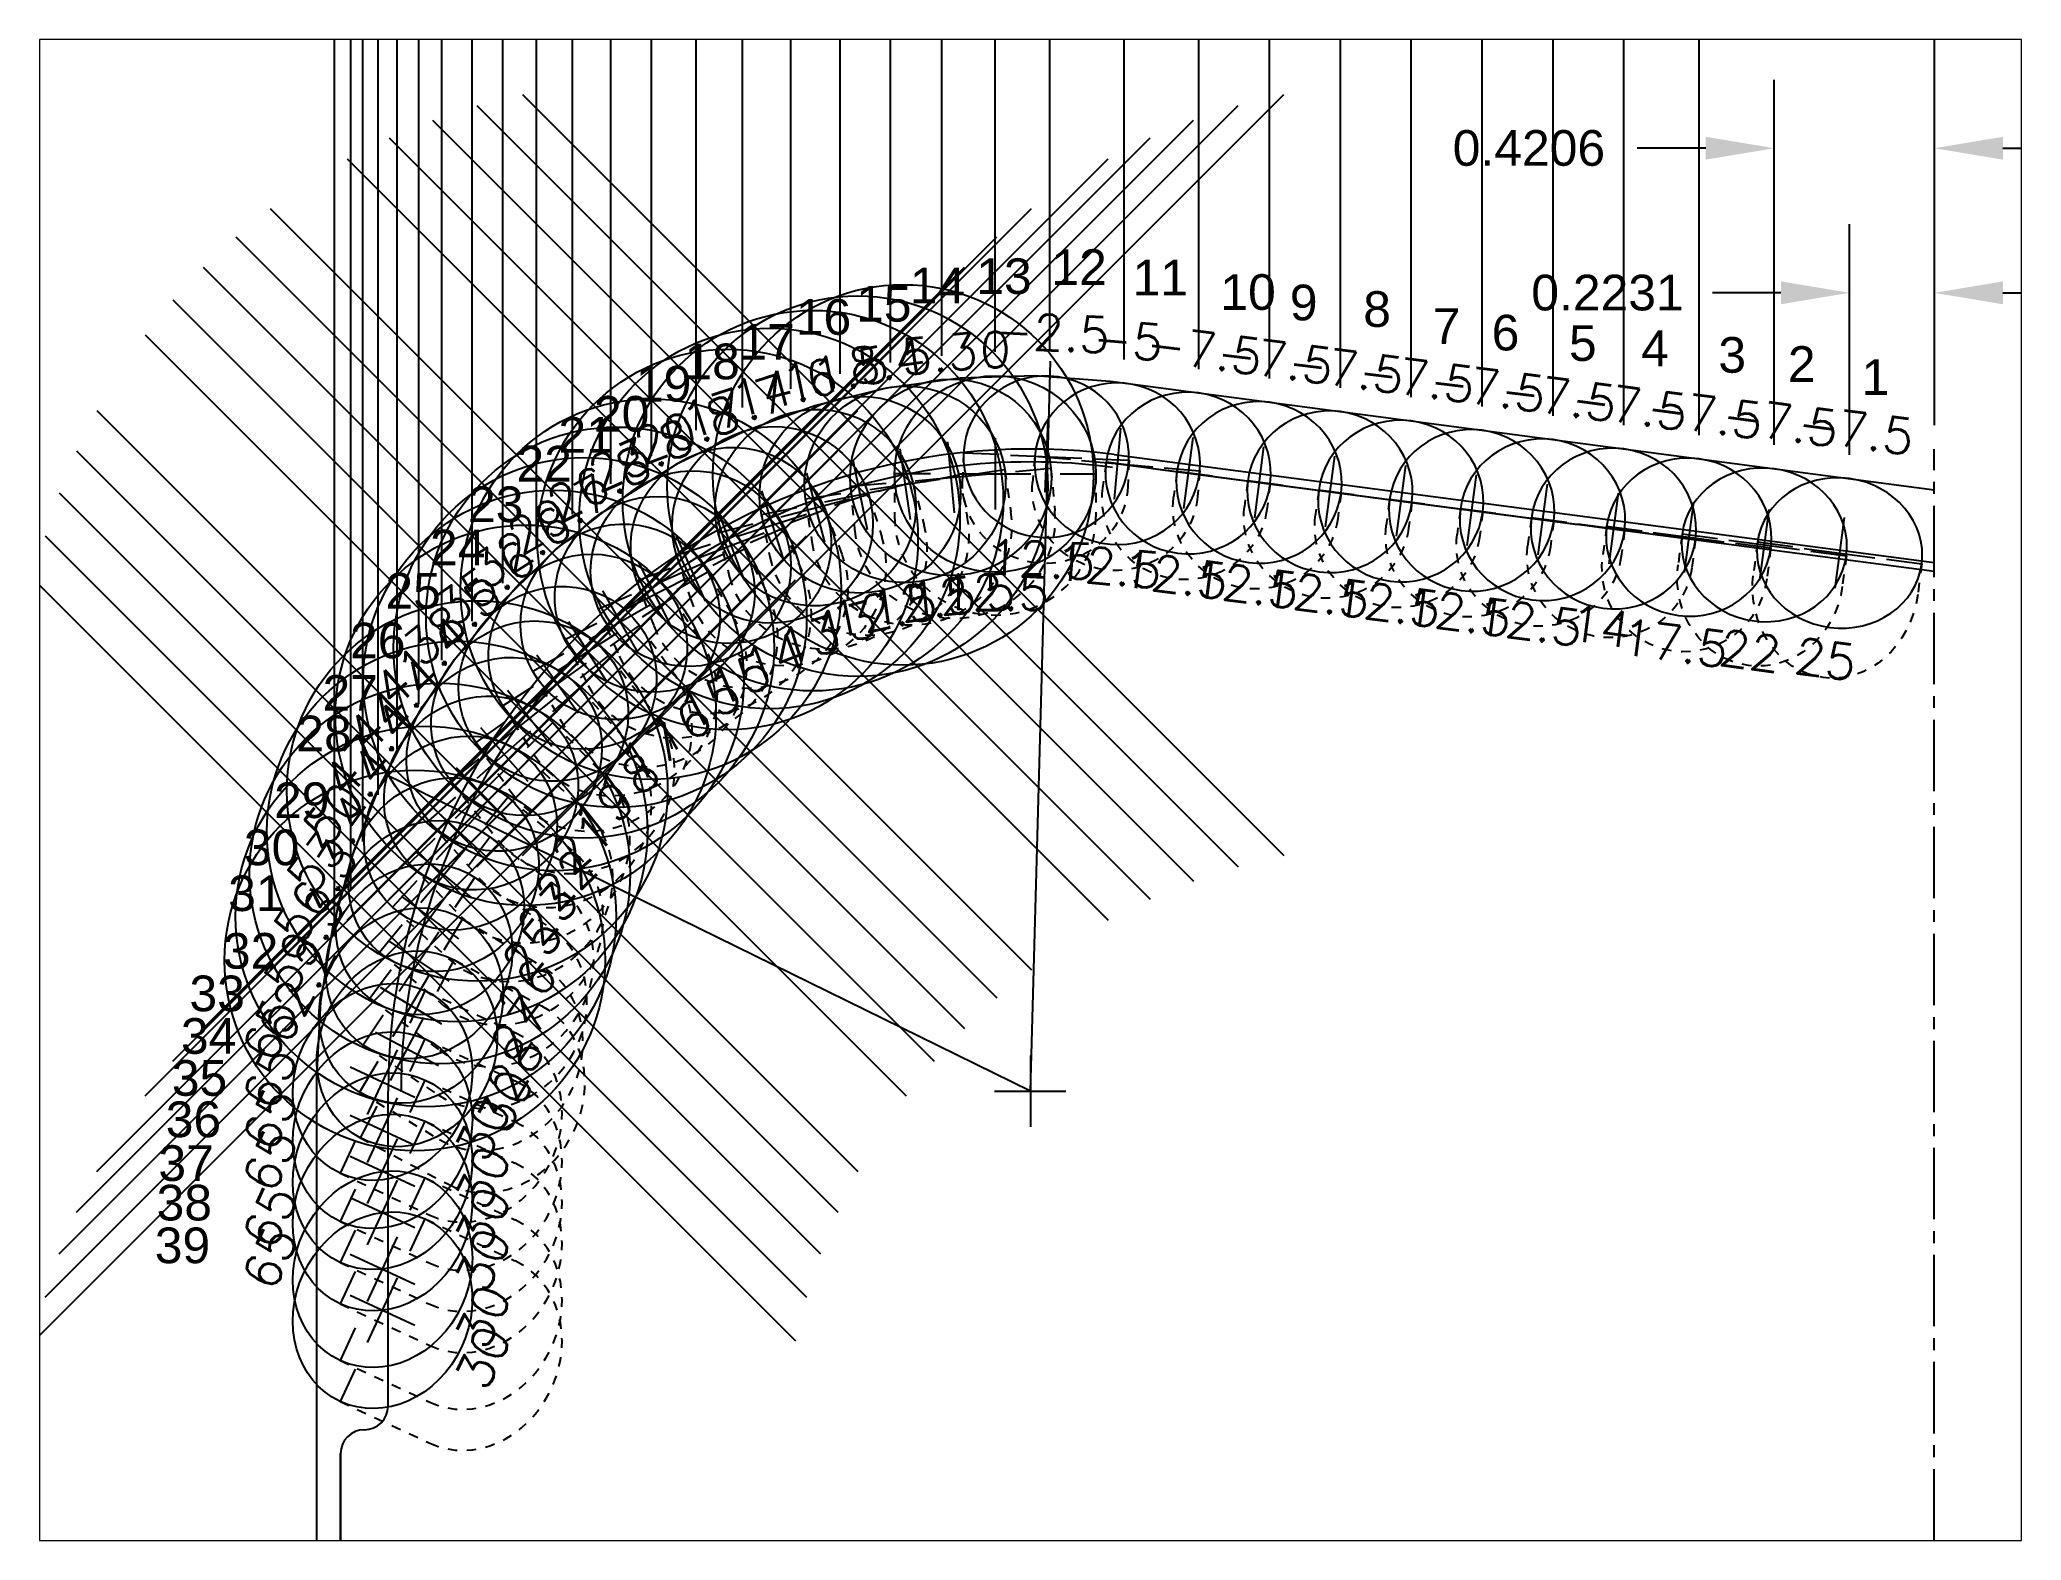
# Paper-space layout 'Layout1' of a CAD drawing. Header units: inches. Extents: x 0 to 10.4, y 0.1 to 8.
# The model-space entities are those that its viewports show. They can reach past a viewport. Long polylines and large blocks are cut down to what shows.
import ezdxf
from ezdxf.enums import TextEntityAlignment as Align

# ---------------------------------------------------------------- set-up
doc = ezdxf.new("R2010")
doc.units = ezdxf.units.IN
doc.header["$MEASUREMENT"] = 0
doc.header["$PDMODE"] = 35
doc.linetypes.add('CENTER2', pattern=[1.125, 0.75, -0.125, 0.125, -0.125])
doc.linetypes.add('HIDDEN2', pattern=[0.1875, 0.125, -0.0625])
doc.layers.get('Defpoints').update_dxf_attribs({"color": 10})
for name, color, linetype, true_color in [('Blade_1', 30, 'Continuous', 0xff7f00), ('Blade_2', 7, 'Continuous', 0xcccc00), ('Blade_3', 7, 'Continuous', 0x00cc00), ('Blade_4', 7, 'Continuous', 0x00cccc), ('Blade_5', 7, 'Continuous', 0x0066cc), ('Blade_6', 7, 'Continuous', 0xc880f5)]:
    doc.layers.add(name, color=color, linetype=linetype, true_color=true_color)
doc.layers.add('CLine', color=5, linetype='CENTER2')
doc.styles.add('RomanS', font='romans')
doc.styles.get("Standard").update_dxf_attribs({"font": 'arial.ttf'})
doc.dimstyles.get("Standard").update_dxf_attribs({"dimtxt": 0.09375, "dimasz": 0.18, "dimexe": 0.18, "dimexo": 0.0625, "dimgap": 0.09, "dimtad": 0, "dimtih": 1, "dimtoh": 1, "dimdec": 4, "dimzin": 0, "dimdsep": 46, "dimtxsty": 'Standard', "dimcen": 0.09, "dimadec": 4, "dimazin": 0, "dimtfac": 1, "dimtdec": 4, "dimtofl": 0, "dimtmove": 0, "dimatfit": 3, "dimfxl": 1, "dimtolj": 1, "dimtzin": 0, "dimarcsym": 0})

psp = doc.layouts.get("Layout1")

msp = doc.modelspace()

# ---------------------------------------------------------------- texts
at = {"layer": 'Blade_1'}
for s, p in [('14', (65.22658, 13.85182)), ('10', (66.04261, 13.83461)), ('7', (66.60041, 13.74514)), ('4', (67.14787, 13.68664)), ('1', (67.72736, 13.61129)), ('20', (64.39678, 13.51459)), ('26', (63.75593, 12.91892)), ('32', (63.42194, 12.10338)), ('38', (63.24762, 11.44167))]:
    msp.add_text(s, height=0.09375, dxfattribs=at).set_placement(p)
at = {"layer": 'Blade_2'}
for s, p in [('13', (65.40128, 13.87627)), ('19', (64.50696, 13.59373)), ('25', (63.8489, 13.04968)), ('31', (63.43571, 12.25479)), ('37', (63.25242, 11.54556))]:
    msp.add_text(s, height=0.09375, dxfattribs=at).set_placement(p)
at = {"layer": 'Blade_3'}
for s, p in [('12', (65.59844, 13.89999)), ('9', (66.2251, 13.80708)), ('6', (66.75535, 13.72794)), ('18', (64.63435, 13.65223)), ('3', (67.35102, 13.66944)), ('24', (63.96596, 13.16323)), ('30', (63.47703, 12.37522)), ('36', (63.27161, 11.66064))]:
    msp.add_text(s, height=0.09375, dxfattribs=at).set_placement(p)
at = {"layer": 'Blade_4'}
for s, p in [('17', (64.77897, 13.70385)), ('23', (64.06582, 13.27679)), ('29', (63.55623, 12.4991)), ('35', (63.2876, 11.76933))]:
    msp.add_text(s, height=0.09375, dxfattribs=at).set_placement(p)
at = {"layer": 'Blade_5'}
for s, p in [('11', (65.81192, 13.87246)), ('16', (64.92702, 13.76923)), ('8', (66.41792, 13.78988)), ('5', (66.9585, 13.70041)), ('2', (67.53351, 13.64535)), ('22', (64.19321, 13.38346)), ('28', (63.61476, 12.6746)), ('34', (63.31159, 11.87961))]:
    msp.add_text(s, height=0.09375, dxfattribs=at).set_placement(p)
at = {"layer": 'Blade_6'}
for s, p in [('15', (65.08541, 13.80364)), ('21', (64.30339, 13.45917)), ('27', (63.68362, 12.78127)), ('33', (63.33398, 11.9915)), ('39', (63.24282, 11.32939))]:
    msp.add_text(s, height=0.09375, dxfattribs=at).set_placement(p)

# ---------------------------------------------------------------- blocks, each defined once
blk = doc.blocks.new('CMark')
at = {"layer": 'CLine'}
for p, q in [((0, 0.094), (0, -0.094)), ((-0.094, 0), (0.094, 0))]:
    blk.add_line(p, q, dxfattribs=at)
blk = doc.blocks.new('1108@12.5')
for p, q in [((-0.1236, 0), (-0.2176, 0)), ((0.1239, 0), (0.2176, 0))]:
    blk.add_line(p, q)
at = {"color": 8, "linetype": 'HIDDEN2', "ltscale": 0.5, "flags": 128}
for points in [[(-0.2175, 0), (-0.2175, -0.0682)], [(0.2176, 0), (0.2176, -0.0682)]]:
    blk.add_lwpolyline(points, dxfattribs=at)
at = {"extrusion": (0, 0, -1)}
blk.add_ellipse((0, 0), major_axis=(0.2175, 0), ratio=0.976092, dxfattribs=at)
at = {"color": 8, "linetype": 'HIDDEN2', "ltscale": 0.5, "extrusion": (0, 0, -1)}
blk.add_ellipse((0.0001, -0.0682), major_axis=(0.2175, 0), ratio=0.976092, start_param=0, end_param=3.141593, dxfattribs=at)
at = {"layer": 'CLine'}
blk.add_blockref('CMark', (0, 0), dxfattribs=at)
at = {"style": 'RomanS'}
blk.add_text('12.5', height=0.094, dxfattribs=at).set_placement((0, -0.2705), align=Align.MIDDLE_CENTER)
blk.add_attdef('ANG', text='', height=0.094, dxfattribs=at).set_placement((0, 0.2511), align=Align.BOTTOM_CENTER)
blk = doc.blocks.new('1108@25')
for p, q in [((-0.1236, 0), (-0.2176, 0)), ((0.1239, 0), (0.2176, 0))]:
    blk.add_line(p, q)
at = {"color": 8, "linetype": 'HIDDEN2', "ltscale": 0.5, "flags": 128}
for points in [[(-0.2176, 0), (-0.2176, -0.0815)], [(0.2176, 0), (0.2176, -0.0815)]]:
    blk.add_lwpolyline(points, dxfattribs=at)
at = {"extrusion": (0, 0, -1)}
blk.add_ellipse((0, 0), major_axis=(0.2176, 0), ratio=0.906274, dxfattribs=at)
at = {"color": 8, "linetype": 'HIDDEN2', "ltscale": 0.5, "extrusion": (0, 0, -1)}
blk.add_ellipse((0, -0.0815), major_axis=(0, -0.2486), ratio=0.875339, start_param=-1.570796, end_param=1.570796, dxfattribs=at)
at = {"layer": 'CLine'}
blk.add_blockref('CMark', (0, 0), dxfattribs=at)
at = {"style": 'RomanS'}
blk.add_text('25', height=0.094, dxfattribs=at).set_placement((0, -0.2812), align=Align.MIDDLE_CENTER)
blk.add_attdef('ANG', text='', height=0.094, dxfattribs=at).set_placement((0, 0.2511), align=Align.BOTTOM_CENTER)
blk = doc.blocks.new('1313@12.5')
for p, q in [((-0.1705, 0), (-0.2645, 0)), ((0.1707, 0), (0.2645, 0))]:
    blk.add_line(p, q)
at = {"color": 8, "linetype": 'HIDDEN2', "ltscale": 0.5}
blk.add_line((-0.2645, 0), (-0.2645, -0.1125), dxfattribs=at)
at = {"color": 8, "linetype": 'HIDDEN2', "ltscale": 0.5, "flags": 128}
blk.add_lwpolyline([(0.2645, 0), (0.2645, -0.1125)], dxfattribs=at)
blk.add_ellipse((0, 0), major_axis=(0.2645, 0), ratio=0.976181)
at = {"color": 8, "linetype": 'HIDDEN2', "ltscale": 0.5}
blk.add_ellipse((0, -0.1125), major_axis=(0.2645, 0), ratio=0.976181, start_param=3.141593, end_param=6.283185, dxfattribs=at)
blk.add_blockref('CMark', (0, 0))
at = {"style": 'RomanS'}
blk.add_text('12.5', height=0.094, dxfattribs=at).set_placement((0, -0.311), align=Align.MIDDLE_CENTER)
blk.add_attdef('ANG', text='', height=0.094, dxfattribs=at).set_placement((0, 0.2511), align=Align.BOTTOM_CENTER)
blk = doc.blocks.new('1313@15')
for p, q in [((-0.1705, 0), (-0.2645, 0)), ((0.1707, 0), (0.2645, 0))]:
    blk.add_line(p, q)
at = {"color": 8, "linetype": 'HIDDEN2', "ltscale": 0.5}
blk.add_line((-0.2645, 0), (-0.2645, -0.1346), dxfattribs=at)
at = {"color": 8, "linetype": 'HIDDEN2', "ltscale": 0.5, "flags": 128}
blk.add_lwpolyline([(0.2645, 0), (0.2645, -0.1346)], dxfattribs=at)
blk.add_ellipse((0, 0), major_axis=(0.2645, 0), ratio=0.965926)
at = {"color": 8, "linetype": 'HIDDEN2', "ltscale": 0.5}
blk.add_ellipse((0, -0.1346), major_axis=(0.2645, 0), ratio=0.965926, start_param=3.141593, end_param=6.283185, dxfattribs=at)
blk.add_blockref('CMark', (0, 0))
at = {"style": 'RomanS'}
blk.add_text('15', height=0.094, dxfattribs=at).set_placement((0, -0.318), align=Align.MIDDLE_CENTER)
blk.add_attdef('ANG', text='', height=0.094, dxfattribs=at).set_placement((0, 0.2511), align=Align.BOTTOM_CENTER)
blk = doc.blocks.new('1313@21')
for p, q in [((-0.1705, 0), (-0.2645, 0)), ((0.1707, 0), (0.2645, 0))]:
    blk.add_line(p, q)
at = {"color": 8, "linetype": 'HIDDEN2', "ltscale": 0.5}
blk.add_line((-0.2645, 0), (-0.2645, -0.199), dxfattribs=at)
at = {"color": 8, "linetype": 'HIDDEN2', "ltscale": 0.5, "flags": 128}
blk.add_lwpolyline([(0.2645, 0), (0.2645, -0.199)], dxfattribs=at)
blk.add_ellipse((0, 0), major_axis=(0.2645, 0), ratio=0.93358)
at = {"color": 8, "linetype": 'HIDDEN2', "ltscale": 0.5}
blk.add_ellipse((0, -0.199), major_axis=(0.2645, 0), ratio=0.92388, start_param=3.141593, end_param=6.283185, dxfattribs=at)
blk.add_blockref('CMark', (0, 0))
at = {"style": 'RomanS'}
blk.add_text('21', height=0.094, dxfattribs=at).set_placement((0, -0.311), align=Align.MIDDLE_CENTER)
blk.add_attdef('ANG', text='', height=0.094, dxfattribs=at).set_placement((0, 0.2511), align=Align.BOTTOM_CENTER)
blk = doc.blocks.new('1313@30')
for p, q in [((-0.1705, 0), (-0.2645, 0)), ((0.1707, 0), (0.2645, 0))]:
    blk.add_line(p, q)
at = {"color": 8, "linetype": 'HIDDEN2', "ltscale": 0.5}
blk.add_line((-0.2645, 0), (-0.2645, -0.26), dxfattribs=at)
at = {"color": 8, "linetype": 'HIDDEN2', "ltscale": 0.5, "flags": 128}
blk.add_lwpolyline([(0.2645, 0), (0.2645, -0.26)], dxfattribs=at)
blk.add_ellipse((0, 0), major_axis=(0.2645, 0), ratio=0.866025)
at = {"color": 8, "linetype": 'HIDDEN2', "ltscale": 0.5}
blk.add_ellipse((0, -0.26), major_axis=(0.2645, 0), ratio=0.866025, start_param=3.141593, end_param=6.283185, dxfattribs=at)
blk.add_blockref('CMark', (0, 0))
at = {"style": 'RomanS'}
blk.add_text('30', height=0.094, dxfattribs=at).set_placement((0, -0.2916), align=Align.MIDDLE_CENTER)
blk.add_attdef('ANG', text='', height=0.094, dxfattribs=at).set_placement((0, 0.2511), align=Align.BOTTOM_CENTER)
blk = doc.blocks.new('1313@28')
for p, q in [((-0.1705, 0), (-0.2645, 0)), ((0.1707, 0), (0.2645, 0))]:
    blk.add_line(p, q)
at = {"color": 8, "linetype": 'HIDDEN2', "ltscale": 0.5}
blk.add_line((-0.2645, 0), (-0.2645, -0.2441), dxfattribs=at)
at = {"color": 8, "linetype": 'HIDDEN2', "ltscale": 0.5, "flags": 128}
blk.add_lwpolyline([(0.2645, 0), (0.2645, -0.2441)], dxfattribs=at)
blk.add_ellipse((0, 0), major_axis=(0.2645, 0), ratio=0.882949)
at = {"color": 8, "linetype": 'HIDDEN2', "ltscale": 0.5}
blk.add_ellipse((0, -0.2441), major_axis=(0.2645, 0), ratio=0.882949, start_param=3.141593, end_param=6.283185, dxfattribs=at)
blk.add_blockref('CMark', (0, 0))
at = {"style": 'RomanS'}
blk.add_text('28', height=0.094, dxfattribs=at).set_placement((0, -0.318), align=Align.MIDDLE_CENTER)
blk.add_attdef('ANG', text='', height=0.094, dxfattribs=at).set_placement((0, 0.2511), align=Align.BOTTOM_CENTER)
blk = doc.blocks.new('1108@14')
for p, q in [((-0.1236, 0), (-0.2176, 0)), ((0.1239, 0), (0.2176, 0))]:
    blk.add_line(p, q)
at = {"color": 8, "linetype": 'HIDDEN2', "ltscale": 0.5, "flags": 128}
for points in [[(-0.2175, 0), (-0.2175, -0.0762)], [(0.2176, 0), (0.2176, -0.0762)]]:
    blk.add_lwpolyline(points, dxfattribs=at)
at = {"extrusion": (0, 0, -1)}
blk.add_ellipse((0, 0), major_axis=(0.2175, 0), ratio=0.970115, dxfattribs=at)
at = {"color": 8, "linetype": 'HIDDEN2', "ltscale": 0.5, "extrusion": (0, 0, -1)}
blk.add_ellipse((0.0001, -0.0762), major_axis=(0.2175, 0), ratio=0.970115, start_param=0, end_param=3.141593, dxfattribs=at)
at = {"layer": 'CLine'}
blk.add_blockref('CMark', (0, 0), dxfattribs=at)
at = {"style": 'RomanS'}
blk.add_text('14', height=0.094, dxfattribs=at).set_placement((0, -0.2592), align=Align.MIDDLE_CENTER)
blk.add_attdef('ANG', text='', height=0.094, dxfattribs=at).set_placement((0, 0.2511), align=Align.BOTTOM_CENTER)
blk = doc.blocks.new('1108@17.5')
for p, q in [((-0.1236, 0), (-0.2176, 0)), ((0.1239, 0), (0.2176, 0))]:
    blk.add_line(p, q)
at = {"color": 8, "linetype": 'HIDDEN2', "ltscale": 0.5, "flags": 128}
for points in [[(-0.2176, 0), (-0.2176, -0.0815)], [(0.2176, 0), (0.2176, -0.0815)]]:
    blk.add_lwpolyline(points, dxfattribs=at)
at = {"extrusion": (0, 0, -1)}
blk.add_ellipse((0, 0), major_axis=(0.2176, 0), ratio=0.953827, dxfattribs=at)
at = {"color": 8, "linetype": 'HIDDEN2', "ltscale": 0.5, "extrusion": (0, 0, -1)}
blk.add_ellipse((0, -0.0815), major_axis=(0, -0.2206), ratio=0.986503, start_param=-1.570796, end_param=1.570796, dxfattribs=at)
at = {"layer": 'CLine'}
blk.add_blockref('CMark', (0, 0), dxfattribs=at)
at = {"style": 'RomanS'}
blk.add_text('17.5', height=0.094, dxfattribs=at).set_placement((0, -0.2812), align=Align.MIDDLE_CENTER)
blk.add_attdef('ANG', text='', height=0.094, dxfattribs=at).set_placement((0, 0.2511), align=Align.BOTTOM_CENTER)
blk = doc.blocks.new('1108@22')
for p, q in [((-0.1236, 0), (-0.2176, 0)), ((0.1239, 0), (0.2176, 0))]:
    blk.add_line(p, q)
at = {"color": 8, "linetype": 'HIDDEN2', "ltscale": 0.5, "flags": 128}
for points in [[(-0.2176, 0), (-0.2176, -0.0815)], [(0.2176, 0), (0.2176, -0.0815)]]:
    blk.add_lwpolyline(points, dxfattribs=at)
at = {"extrusion": (0, 0, -1)}
blk.add_ellipse((0, 0), major_axis=(0.2176, 0), ratio=0.92729, dxfattribs=at)
at = {"color": 8, "linetype": 'HIDDEN2', "ltscale": 0.5, "extrusion": (0, 0, -1)}
blk.add_ellipse((0, -0.0815), major_axis=(0, -0.2381), ratio=0.914141, start_param=-1.570796, end_param=1.570796, dxfattribs=at)
at = {"layer": 'CLine'}
blk.add_blockref('CMark', (0, 0), dxfattribs=at)
at = {"style": 'RomanS'}
blk.add_text('22', height=0.094, dxfattribs=at).set_placement((0, -0.2812), align=Align.MIDDLE_CENTER)
blk.add_attdef('ANG', text='', height=0.094, dxfattribs=at).set_placement((0, 0.2511), align=Align.BOTTOM_CENTER)
blk = doc.blocks.new('*D410')
at = {"layer": 'Defpoints', "color": 0, "lineweight": -2, "transparency": 16777216}
for p, q in [((67.6954, 13.4536), (67.6954, 14.0594)), ((67.9185, 13.5314), (67.9185, 14.0594)), ((67.5154, 13.8794), (67.3354, 13.8794)), ((68.0985, 13.8794), (68.2785, 13.8794))]:
    blk.add_line(p, q, dxfattribs=at)
at = {"layer": 'Defpoints', "color": 0, "transparency": 16777216}
for p in [(67.6954, 13.8794), (67.9185, 13.4689), (67.6954, 13.3911)]:
    blk.add_point(p, dxfattribs=at)
for points in [[(67.5154, 13.9094), (67.5154, 13.8494), (67.6954, 13.8794)], [(68.0985, 13.9094), (68.0985, 13.8494), (67.9185, 13.8794)]]:
    blk.add_solid(points, dxfattribs=at)
at = {"layer": 'Defpoints', "color": 0, "transparency": 16777216, "insert": (67.0598, 13.8794), "char_height": 0.09375, "attachment_point": 5}
blk.add_mtext('\\A1;0.2231', dxfattribs=at)
blk = doc.blocks.new('*D411')
at = {"layer": 'Defpoints', "color": 0, "lineweight": -2, "transparency": 16777216}
for p, q in [((67.4979, 13.4796), (67.4979, 14.4394)), ((67.9185, 13.5314), (67.9185, 14.4394)), ((67.3179, 14.2594), (67.1379, 14.2594)), ((68.0985, 14.2594), (68.2785, 14.2594))]:
    blk.add_line(p, q, dxfattribs=at)
at = {"layer": 'Defpoints', "color": 0, "transparency": 16777216}
for p in [(67.4979, 14.2594), (67.9185, 13.4689), (67.4979, 13.4171)]:
    blk.add_point(p, dxfattribs=at)
for points in [[(67.3179, 14.2894), (67.3179, 14.2294), (67.4979, 14.2594)], [(68.0985, 14.2894), (68.0985, 14.2294), (67.9185, 14.2594)]]:
    blk.add_solid(points, dxfattribs=at)
at = {"layer": 'Defpoints', "color": 0, "transparency": 16777216, "insert": (66.8533, 14.2594), "char_height": 0.09375, "attachment_point": 5}
blk.add_mtext('\\A1;0.4206', dxfattribs=at)
blk = doc.blocks.new('*D412')
at = {"layer": 'Defpoints', "color": 0, "lineweight": -2, "transparency": 16777216}
for p, q in [((67.3004, 13.5056), (67.3004, 14.8194)), ((67.9185, 13.5314), (67.9185, 14.8194)), ((67.1204, 14.6394), (66.9404, 14.6394)), ((68.0985, 14.6394), (68.2785, 14.6394))]:
    blk.add_line(p, q, dxfattribs=at)
at = {"layer": 'Defpoints', "color": 0, "transparency": 16777216}
for p in [(67.3004, 14.6394), (67.3004, 13.4431), (67.9185, 13.4689)]:
    blk.add_point(p, dxfattribs=at)
for points in [[(67.1204, 14.6694), (67.1204, 14.6094), (67.3004, 14.6394)], [(68.0985, 14.6694), (68.0985, 14.6094), (67.9185, 14.6394)]]:
    blk.add_solid(points, dxfattribs=at)
at = {"layer": 'Defpoints', "color": 0, "transparency": 16777216, "insert": (67.6094, 14.6394), "char_height": 0.09375, "attachment_point": 5}
blk.add_mtext('\\A1;0.6181', dxfattribs=at)
blk = doc.blocks.new('*D413')
at = {"layer": 'Defpoints', "color": 0, "lineweight": -2, "transparency": 16777216}
for p, q in [((67.1029, 13.5316), (67.1029, 15.1996)), ((67.9185, 13.5314), (67.9185, 15.1996)), ((66.9229, 15.0196), (66.7429, 15.0196)), ((68.0985, 15.0196), (68.2785, 15.0196))]:
    blk.add_line(p, q, dxfattribs=at)
at = {"layer": 'Defpoints', "color": 0, "transparency": 16777216}
for p in [(67.1029, 15.0196), (67.1029, 13.4691), (67.9185, 13.4689)]:
    blk.add_point(p, dxfattribs=at)
for points in [[(66.9229, 15.0496), (66.9229, 14.9896), (67.1029, 15.0196)], [(68.0985, 15.0496), (68.0985, 14.9896), (67.9185, 15.0196)]]:
    blk.add_solid(points, dxfattribs=at)
at = {"layer": 'Defpoints', "color": 0, "transparency": 16777216, "insert": (67.5107, 15.0196), "char_height": 0.09375, "attachment_point": 5}
blk.add_mtext('\\A1;0.8156', dxfattribs=at)
blk = doc.blocks.new('*D414')
at = {"layer": 'Defpoints', "color": 0, "lineweight": -2, "transparency": 16777216}
for p, q in [((66.9167, 13.5561), (66.9167, 15.6041)), ((67.9185, 13.5314), (67.9185, 15.6041)), ((66.7367, 15.4241), (66.5567, 15.4241)), ((68.0985, 15.4241), (68.2785, 15.4241))]:
    blk.add_line(p, q, dxfattribs=at)
at = {"layer": 'Defpoints', "color": 0, "transparency": 16777216}
for p in [(66.9167, 15.4241), (66.9167, 13.4936), (67.9185, 13.4689)]:
    blk.add_point(p, dxfattribs=at)
for points in [[(66.7367, 15.4541), (66.7367, 15.3941), (66.9167, 15.4241)], [(68.0985, 15.4541), (68.0985, 15.3941), (67.9185, 15.4241)]]:
    blk.add_solid(points, dxfattribs=at)
at = {"layer": 'Defpoints', "color": 0, "transparency": 16777216, "insert": (67.4176, 15.4241), "char_height": 0.09375, "attachment_point": 5}
blk.add_mtext('\\A1;1.0018', dxfattribs=at)
blk = doc.blocks.new('*D415')
at = {"layer": 'Defpoints', "color": 0, "lineweight": -2, "transparency": 16777216}
for p, q in [((66.7304, 13.5807), (66.7304, 16.0086)), ((67.9185, 13.5314), (67.9185, 16.0086)), ((66.9104, 15.8286), (67.0444, 15.8286)), ((67.7385, 15.8286), (67.6045, 15.8286))]:
    blk.add_line(p, q, dxfattribs=at)
at = {"layer": 'Defpoints', "color": 0, "transparency": 16777216}
for p in [(66.7304, 15.8286), (66.7304, 13.5182), (67.9185, 13.4689)]:
    blk.add_point(p, dxfattribs=at)
for points in [[(66.9104, 15.8586), (66.9104, 15.7986), (66.7304, 15.8286)], [(67.7385, 15.8586), (67.7385, 15.7986), (67.9185, 15.8286)]]:
    blk.add_solid(points, dxfattribs=at)
at = {"layer": 'Defpoints', "color": 0, "transparency": 16777216, "insert": (67.3244, 15.8286), "char_height": 0.09375, "attachment_point": 5}
blk.add_mtext('\\A1;1.1880', dxfattribs=at)
blk = doc.blocks.new('*D416')
at = {"layer": 'Defpoints', "color": 0, "lineweight": -2, "transparency": 16777216}
for p, q in [((66.5442, 13.6052), (66.5442, 16.4131)), ((67.9185, 13.5314), (67.9185, 16.4131)), ((66.7242, 16.2331), (66.9516, 16.2331)), ((67.7385, 16.2331), (67.511, 16.2331))]:
    blk.add_line(p, q, dxfattribs=at)
at = {"layer": 'Defpoints', "color": 0, "transparency": 16777216}
for p in [(66.5442, 16.2331), (66.5442, 13.5427), (67.9185, 13.4689)]:
    blk.add_point(p, dxfattribs=at)
for points in [[(66.7242, 16.2631), (66.7242, 16.2031), (66.5442, 16.2331)], [(67.7385, 16.2631), (67.7385, 16.2031), (67.9185, 16.2331)]]:
    blk.add_solid(points, dxfattribs=at)
at = {"layer": 'Defpoints', "color": 0, "transparency": 16777216, "insert": (67.2313, 16.2331), "char_height": 0.09375, "attachment_point": 5}
blk.add_mtext('\\A1;1.3742', dxfattribs=at)
blk = doc.blocks.new('*D417')
at = {"layer": 'Defpoints', "color": 0, "lineweight": -2, "transparency": 16777216}
for p, q in [((66.358, 13.6297), (66.358, 16.8176)), ((67.9185, 13.5314), (67.9185, 16.8176)), ((66.538, 16.6376), (66.8582, 16.6376)), ((67.7385, 16.6376), (67.4182, 16.6376))]:
    blk.add_line(p, q, dxfattribs=at)
at = {"layer": 'Defpoints', "color": 0, "transparency": 16777216}
for p in [(66.358, 16.6376), (66.358, 13.5672), (67.9185, 13.4689)]:
    blk.add_point(p, dxfattribs=at)
for points in [[(66.538, 16.6676), (66.538, 16.6076), (66.358, 16.6376)], [(67.7385, 16.6676), (67.7385, 16.6076), (67.9185, 16.6376)]]:
    blk.add_solid(points, dxfattribs=at)
at = {"layer": 'Defpoints', "color": 0, "transparency": 16777216, "insert": (67.1382, 16.6376), "char_height": 0.09375, "attachment_point": 5}
blk.add_mtext('\\A1;1.5604', dxfattribs=at)
blk = doc.blocks.new('*D418')
at = {"layer": 'Defpoints', "color": 0, "lineweight": -2, "transparency": 16777216}
for p, q in [((66.1718, 13.6542), (66.1718, 17.2221)), ((67.9185, 13.5314), (67.9185, 17.2221)), ((66.3518, 17.0421), (66.7649, 17.0421)), ((67.7385, 17.0421), (67.3253, 17.0421))]:
    blk.add_line(p, q, dxfattribs=at)
at = {"layer": 'Defpoints', "color": 0, "transparency": 16777216}
for p in [(66.1718, 17.0421), (66.1718, 13.5917), (67.9185, 13.4689)]:
    blk.add_point(p, dxfattribs=at)
for points in [[(66.3518, 17.0721), (66.3518, 17.0121), (66.1718, 17.0421)], [(67.7385, 17.0721), (67.7385, 17.0121), (67.9185, 17.0421)]]:
    blk.add_solid(points, dxfattribs=at)
at = {"layer": 'Defpoints', "color": 0, "transparency": 16777216, "insert": (67.0451, 17.0421), "char_height": 0.09375, "attachment_point": 5}
blk.add_mtext('\\A1;1.7467', dxfattribs=at)
blk = doc.blocks.new('*D419')
at = {"layer": 'Defpoints', "color": 0, "lineweight": -2, "transparency": 16777216}
for p, q in [((65.9856, 13.6787), (65.9856, 17.6267)), ((67.9185, 13.5314), (67.9185, 17.6267)), ((66.1656, 17.4467), (66.6717, 17.4467)), ((67.7385, 17.4467), (67.2323, 17.4467))]:
    blk.add_line(p, q, dxfattribs=at)
at = {"layer": 'Defpoints', "color": 0, "transparency": 16777216}
for p in [(65.9856, 17.4467), (65.9856, 13.6162), (67.9185, 13.4689)]:
    blk.add_point(p, dxfattribs=at)
for points in [[(66.1656, 17.4767), (66.1656, 17.4167), (65.9856, 17.4467)], [(67.7385, 17.4767), (67.7385, 17.4167), (67.9185, 17.4467)]]:
    blk.add_solid(points, dxfattribs=at)
at = {"layer": 'Defpoints', "color": 0, "transparency": 16777216, "insert": (66.952, 17.4467), "char_height": 0.09375, "attachment_point": 5}
blk.add_mtext('\\A1;1.9329', dxfattribs=at)
blk = doc.blocks.new('*D420')
at = {"layer": 'Defpoints', "color": 0, "lineweight": -2, "transparency": 16777216}
for p, q in [((65.7902, 13.7042), (65.7902, 18.0322)), ((67.9185, 13.5314), (67.9185, 18.0322)), ((65.9702, 17.8522), (66.5689, 17.8522)), ((67.7385, 17.8522), (67.1397, 17.8522))]:
    blk.add_line(p, q, dxfattribs=at)
at = {"layer": 'Defpoints', "color": 0, "transparency": 16777216}
for p in [(65.7902, 17.8522), (65.7902, 13.6417), (67.9185, 13.4689)]:
    blk.add_point(p, dxfattribs=at)
for points in [[(65.9702, 17.8822), (65.9702, 17.8222), (65.7902, 17.8522)], [(67.7385, 17.8822), (67.7385, 17.8222), (67.9185, 17.8522)]]:
    blk.add_solid(points, dxfattribs=at)
at = {"layer": 'Defpoints', "color": 0, "transparency": 16777216, "insert": (66.8543, 17.8522), "char_height": 0.09375, "attachment_point": 5}
blk.add_mtext('\\A1;2.1283', dxfattribs=at)
blk = doc.blocks.new('*D421')
at = {"layer": 'Defpoints', "color": 0, "lineweight": -2, "transparency": 16777216}
for p, q in [((65.5947, 13.7294), (65.5947, 18.4373)), ((67.9185, 13.5314), (67.9185, 18.4373)), ((65.7747, 18.2573), (66.4711, 18.2573)), ((67.7385, 18.2573), (67.0421, 18.2573))]:
    blk.add_line(p, q, dxfattribs=at)
at = {"layer": 'Defpoints', "color": 0, "transparency": 16777216}
for p in [(65.5947, 18.2573), (65.5947, 13.6669), (67.9185, 13.4689)]:
    blk.add_point(p, dxfattribs=at)
for points in [[(65.7747, 18.2873), (65.7747, 18.2273), (65.5947, 18.2573)], [(67.7385, 18.2873), (67.7385, 18.2273), (67.9185, 18.2573)]]:
    blk.add_solid(points, dxfattribs=at)
at = {"layer": 'Defpoints', "color": 0, "transparency": 16777216, "insert": (66.7566, 18.2573), "char_height": 0.09375, "attachment_point": 5}
blk.add_mtext('\\A1;2.3238', dxfattribs=at)
blk = doc.blocks.new('*D422')
at = {"layer": 'Defpoints', "color": 0, "lineweight": -2, "transparency": 16777216}
for p, q in [((65.3104, 13.714), (65.3104, 18.802)), ((67.9185, 13.5314), (67.9185, 18.802)), ((65.4904, 18.622), (66.3381, 18.622)), ((67.7385, 18.622), (66.8908, 18.622))]:
    blk.add_line(p, q, dxfattribs=at)
at = {"layer": 'Defpoints', "color": 0, "transparency": 16777216}
for p in [(65.3104, 18.622), (65.3104, 13.6515), (67.9185, 13.4689)]:
    blk.add_point(p, dxfattribs=at)
for points in [[(65.4904, 18.652), (65.4904, 18.592), (65.3104, 18.622)], [(67.7385, 18.652), (67.7385, 18.592), (67.9185, 18.622)]]:
    blk.add_solid(points, dxfattribs=at)
at = {"layer": 'Defpoints', "color": 0, "transparency": 16777216, "insert": (66.6144, 18.622), "char_height": 0.09375, "attachment_point": 5}
blk.add_mtext('\\A1;2.6081', dxfattribs=at)
blk = doc.blocks.new('*D423')
at = {"layer": 'Defpoints', "color": 0, "lineweight": -2, "transparency": 16777216}
for p, q in [((65.1761, 13.6965), (65.1761, 19.1644)), ((67.9185, 13.5314), (67.9185, 19.1644)), ((65.3561, 18.9844), (66.2621, 18.9844)), ((67.7385, 18.9844), (66.8325, 18.9844))]:
    blk.add_line(p, q, dxfattribs=at)
at = {"layer": 'Defpoints', "color": 0, "transparency": 16777216}
for p in [(65.1761, 18.9844), (65.1761, 13.634), (67.9185, 13.4689)]:
    blk.add_point(p, dxfattribs=at)
for points in [[(65.3561, 19.0144), (65.3561, 18.9544), (65.1761, 18.9844)], [(67.7385, 19.0144), (67.7385, 18.9544), (67.9185, 18.9844)]]:
    blk.add_solid(points, dxfattribs=at)
at = {"layer": 'Defpoints', "color": 0, "transparency": 16777216, "insert": (66.5473, 18.9844), "char_height": 0.09375, "attachment_point": 5}
blk.add_mtext('\\A1;2.7424', dxfattribs=at)
blk = doc.blocks.new('*D424')
at = {"layer": 'Defpoints', "color": 0, "lineweight": -2, "transparency": 16777216}
for p, q in [((65.0437, 13.6669), (65.0437, 19.5148)), ((67.9185, 13.5314), (67.9185, 19.5148)), ((65.2237, 19.3348), (66.1957, 19.3348)), ((67.7385, 19.3348), (66.7665, 19.3348))]:
    blk.add_line(p, q, dxfattribs=at)
at = {"layer": 'Defpoints', "color": 0, "transparency": 16777216}
for p in [(65.0437, 19.3348), (65.0437, 13.6044), (67.9185, 13.4689)]:
    blk.add_point(p, dxfattribs=at)
for points in [[(65.2237, 19.3648), (65.2237, 19.3048), (65.0437, 19.3348)], [(67.7385, 19.3648), (67.7385, 19.3048), (67.9185, 19.3348)]]:
    blk.add_solid(points, dxfattribs=at)
at = {"layer": 'Defpoints', "color": 0, "transparency": 16777216, "insert": (66.4811, 19.3348), "char_height": 0.09375, "attachment_point": 5}
blk.add_mtext('\\A1;2.8747', dxfattribs=at)
blk = doc.blocks.new('*D425')
at = {"layer": 'Defpoints', "color": 0, "lineweight": -2, "transparency": 16777216}
for p, q in [((64.9139, 13.6268), (64.9139, 19.8547)), ((67.9185, 13.5314), (67.9185, 19.8547)), ((65.0939, 19.6747), (66.1313, 19.6747)), ((67.7385, 19.6747), (66.7011, 19.6747))]:
    blk.add_line(p, q, dxfattribs=at)
at = {"layer": 'Defpoints', "color": 0, "transparency": 16777216}
for p in [(64.9139, 19.6747), (64.9139, 13.5643), (67.9185, 13.4689)]:
    blk.add_point(p, dxfattribs=at)
for points in [[(65.0939, 19.7047), (65.0939, 19.6447), (64.9139, 19.6747)], [(67.7385, 19.7047), (67.7385, 19.6447), (67.9185, 19.6747)]]:
    blk.add_solid(points, dxfattribs=at)
at = {"layer": 'Defpoints', "color": 0, "transparency": 16777216, "insert": (66.4162, 19.6747), "char_height": 0.09375, "attachment_point": 5}
blk.add_mtext('\\A1;3.0045', dxfattribs=at)
blk = doc.blocks.new('*D426')
at = {"layer": 'Defpoints', "color": 0, "lineweight": -2, "transparency": 16777216}
for p, q in [((64.7875, 13.5776), (64.7875, 20.1855)), ((67.9185, 13.5314), (67.9185, 20.1855)), ((64.9675, 20.0055), (66.0686, 20.0055)), ((67.7385, 20.0055), (66.6374, 20.0055))]:
    blk.add_line(p, q, dxfattribs=at)
at = {"layer": 'Defpoints', "color": 0, "transparency": 16777216}
for p in [(64.7875, 20.0055), (64.7875, 13.5151), (67.9185, 13.4689)]:
    blk.add_point(p, dxfattribs=at)
for points in [[(64.9675, 20.0355), (64.9675, 19.9755), (64.7875, 20.0055)], [(67.7385, 20.0355), (67.7385, 19.9755), (67.9185, 20.0055)]]:
    blk.add_solid(points, dxfattribs=at)
at = {"layer": 'Defpoints', "color": 0, "transparency": 16777216, "insert": (66.353, 20.0055), "char_height": 0.09375, "attachment_point": 5}
blk.add_mtext('\\A1;3.1310', dxfattribs=at)
blk = doc.blocks.new('*D427')
at = {"layer": 'Defpoints', "color": 0, "lineweight": -2, "transparency": 16777216}
for p, q in [((64.6654, 13.5181), (64.6654, 20.5194)), ((67.9185, 13.5314), (67.9185, 20.5194)), ((64.8454, 20.3394), (66.0075, 20.3394)), ((67.7385, 20.3394), (66.5764, 20.3394))]:
    blk.add_line(p, q, dxfattribs=at)
at = {"layer": 'Defpoints', "color": 0, "transparency": 16777216}
for p in [(64.6654, 20.3394), (64.6654, 13.4556), (67.9185, 13.4689)]:
    blk.add_point(p, dxfattribs=at)
for points in [[(64.8454, 20.3694), (64.8454, 20.3094), (64.6654, 20.3394)], [(67.7385, 20.3694), (67.7385, 20.3094), (67.9185, 20.3394)]]:
    blk.add_solid(points, dxfattribs=at)
at = {"layer": 'Defpoints', "color": 0, "transparency": 16777216, "insert": (66.292, 20.3394), "char_height": 0.09375, "attachment_point": 5}
blk.add_mtext('\\A1;3.2530', dxfattribs=at)
blk = doc.blocks.new('*D428')
at = {"layer": 'Defpoints', "color": 0, "lineweight": -2, "transparency": 16777216}
for p, q in [((64.5479, 13.4508), (64.5479, 20.8994)), ((67.9185, 13.5314), (67.9185, 20.8994)), ((64.7279, 20.7194), (65.9483, 20.7194)), ((67.7385, 20.7194), (66.5181, 20.7194))]:
    blk.add_line(p, q, dxfattribs=at)
at = {"layer": 'Defpoints', "color": 0, "transparency": 16777216}
for p in [(64.5479, 20.7194), (67.9185, 13.4689), (64.5479, 13.3883)]:
    blk.add_point(p, dxfattribs=at)
for points in [[(64.7279, 20.7494), (64.7279, 20.6894), (64.5479, 20.7194)], [(67.7385, 20.7494), (67.7385, 20.6894), (67.9185, 20.7194)]]:
    blk.add_solid(points, dxfattribs=at)
at = {"layer": 'Defpoints', "color": 0, "transparency": 16777216, "insert": (66.2332, 20.7194), "char_height": 0.09375, "attachment_point": 5}
blk.add_mtext('\\A1;3.3705', dxfattribs=at)
blk = doc.blocks.new('*D429')
at = {"layer": 'Defpoints', "color": 0, "lineweight": -2, "transparency": 16777216}
for p, q in [((64.4414, 13.3777), (64.4414, 21.2794)), ((67.9185, 13.5314), (67.9185, 21.2794)), ((64.6214, 21.0994), (65.9044, 21.0994)), ((67.7385, 21.0994), (66.4554, 21.0994))]:
    blk.add_line(p, q, dxfattribs=at)
at = {"layer": 'Defpoints', "color": 0, "transparency": 16777216}
for p in [(64.4414, 21.0994), (67.9185, 13.4689), (64.4414, 13.3152)]:
    blk.add_point(p, dxfattribs=at)
for points in [[(64.6214, 21.1294), (64.6214, 21.0694), (64.4414, 21.0994)], [(67.7385, 21.1294), (67.7385, 21.0694), (67.9185, 21.0994)]]:
    blk.add_solid(points, dxfattribs=at)
at = {"layer": 'Defpoints', "color": 0, "transparency": 16777216, "insert": (66.1799, 21.0994), "char_height": 0.09375, "attachment_point": 5}
blk.add_mtext('\\A1;3.4771', dxfattribs=at)
blk = doc.blocks.new('*D430')
at = {"layer": 'Defpoints', "color": 0, "lineweight": -2, "transparency": 16777216}
for p, q in [((64.3407, 13.2974), (64.3407, 21.6594)), ((67.9185, 13.5314), (67.9185, 21.6594)), ((64.5207, 21.4794), (65.8449, 21.4794)), ((67.7385, 21.4794), (66.4142, 21.4794))]:
    blk.add_line(p, q, dxfattribs=at)
at = {"layer": 'Defpoints', "color": 0, "transparency": 16777216}
for p in [(64.3407, 21.4794), (67.9185, 13.4689), (64.3407, 13.2349)]:
    blk.add_point(p, dxfattribs=at)
for points in [[(64.5207, 21.5094), (64.5207, 21.4494), (64.3407, 21.4794)], [(67.7385, 21.5094), (67.7385, 21.4494), (67.9185, 21.4794)]]:
    blk.add_solid(points, dxfattribs=at)
at = {"layer": 'Defpoints', "color": 0, "transparency": 16777216, "insert": (66.1296, 21.4794), "char_height": 0.09375, "attachment_point": 5}
blk.add_mtext('\\A1;3.5778', dxfattribs=at)
blk = doc.blocks.new('*D431')
at = {"layer": 'Defpoints', "color": 0, "lineweight": -2, "transparency": 16777216}
for p, q in [((64.246, 13.2101), (64.246, 22.0394)), ((67.9185, 13.5314), (67.9185, 22.0394)), ((64.426, 21.8594), (65.7979, 21.8594)), ((67.7385, 21.8594), (66.3666, 21.8594))]:
    blk.add_line(p, q, dxfattribs=at)
at = {"layer": 'Defpoints', "color": 0, "transparency": 16777216}
for p in [(64.246, 21.8594), (67.9185, 13.4689), (64.246, 13.1476)]:
    blk.add_point(p, dxfattribs=at)
for points in [[(64.426, 21.8894), (64.426, 21.8294), (64.246, 21.8594)], [(67.7385, 21.8894), (67.7385, 21.8294), (67.9185, 21.8594)]]:
    blk.add_solid(points, dxfattribs=at)
at = {"layer": 'Defpoints', "color": 0, "transparency": 16777216, "insert": (66.0822, 21.8594), "char_height": 0.09375, "attachment_point": 5}
blk.add_mtext('\\A1;3.6724', dxfattribs=at)
blk = doc.blocks.new('*D432')
at = {"layer": 'Defpoints', "color": 0, "lineweight": -2, "transparency": 16777216}
for p, q in [((64.1576, 13.1162), (64.1576, 22.4194)), ((67.9185, 13.5314), (67.9185, 22.4194)), ((64.3376, 22.2394), (65.7534, 22.2394)), ((67.7385, 22.2394), (66.3227, 22.2394))]:
    blk.add_line(p, q, dxfattribs=at)
at = {"layer": 'Defpoints', "color": 0, "transparency": 16777216}
for p in [(64.1576, 22.2394), (67.9185, 13.4689), (64.1576, 13.0537)]:
    blk.add_point(p, dxfattribs=at)
for points in [[(64.3376, 22.2694), (64.3376, 22.2094), (64.1576, 22.2394)], [(67.7385, 22.2694), (67.7385, 22.2094), (67.9185, 22.2394)]]:
    blk.add_solid(points, dxfattribs=at)
at = {"layer": 'Defpoints', "color": 0, "transparency": 16777216, "insert": (66.038, 22.2394), "char_height": 0.09375, "attachment_point": 5}
blk.add_mtext('\\A1;3.7608', dxfattribs=at)
blk = doc.blocks.new('*D433')
at = {"layer": 'Defpoints', "color": 0, "lineweight": -2, "transparency": 16777216}
for p, q in [((64.0765, 13.0164), (64.0765, 22.7994)), ((67.9185, 13.5314), (67.9185, 22.7994)), ((64.2565, 22.6194), (65.7131, 22.6194)), ((67.7385, 22.6194), (66.2819, 22.6194))]:
    blk.add_line(p, q, dxfattribs=at)
at = {"layer": 'Defpoints', "color": 0, "transparency": 16777216}
for p in [(64.0765, 22.6194), (67.9185, 13.4689), (64.0765, 12.9539)]:
    blk.add_point(p, dxfattribs=at)
for points in [[(64.2565, 22.6494), (64.2565, 22.5894), (64.0765, 22.6194)], [(67.7385, 22.6494), (67.7385, 22.5894), (67.9185, 22.6194)]]:
    blk.add_solid(points, dxfattribs=at)
at = {"layer": 'Defpoints', "color": 0, "transparency": 16777216, "insert": (65.9975, 22.6194), "char_height": 0.09375, "attachment_point": 5}
blk.add_mtext('\\A1;3.8420', dxfattribs=at)
blk = doc.blocks.new('*D434')
at = {"layer": 'Defpoints', "color": 0, "lineweight": -2, "transparency": 16777216}
for p, q in [((63.9975, 12.9142), (63.9975, 23.1794)), ((67.9185, 13.5314), (67.9185, 23.1794)), ((64.1775, 22.9994), (65.6733, 22.9994)), ((67.7385, 22.9994), (66.2426, 22.9994))]:
    blk.add_line(p, q, dxfattribs=at)
at = {"layer": 'Defpoints', "color": 0, "transparency": 16777216}
for p in [(63.9975, 22.9994), (67.9185, 13.4689), (63.9975, 12.8517)]:
    blk.add_point(p, dxfattribs=at)
for points in [[(64.1775, 23.0294), (64.1775, 22.9694), (63.9975, 22.9994)], [(67.7385, 23.0294), (67.7385, 22.9694), (67.9185, 22.9994)]]:
    blk.add_solid(points, dxfattribs=at)
at = {"layer": 'Defpoints', "color": 0, "transparency": 16777216, "insert": (65.958, 22.9994), "char_height": 0.09375, "attachment_point": 5}
blk.add_mtext('\\A1;3.9209', dxfattribs=at)
blk = doc.blocks.new('*D435')
at = {"layer": 'Defpoints', "color": 0, "lineweight": -2, "transparency": 16777216}
for p, q in [((63.9369, 12.7982), (63.9369, 23.5594)), ((67.9185, 13.5314), (67.9185, 23.5594)), ((64.1169, 23.3794), (65.6428, 23.3794)), ((67.7385, 23.3794), (66.2126, 23.3794))]:
    blk.add_line(p, q, dxfattribs=at)
at = {"layer": 'Defpoints', "color": 0, "transparency": 16777216}
for p in [(63.9369, 23.3794), (67.9185, 13.4689), (63.9369, 12.7357)]:
    blk.add_point(p, dxfattribs=at)
for points in [[(64.1169, 23.4094), (64.1169, 23.3494), (63.9369, 23.3794)], [(67.7385, 23.4094), (67.7385, 23.3494), (67.9185, 23.3794)]]:
    blk.add_solid(points, dxfattribs=at)
at = {"layer": 'Defpoints', "color": 0, "transparency": 16777216, "insert": (65.9277, 23.3794), "char_height": 0.09375, "attachment_point": 5}
blk.add_mtext('\\A1;3.9815', dxfattribs=at)
blk = doc.blocks.new('*D436')
at = {"layer": 'Defpoints', "color": 0, "lineweight": -2, "transparency": 16777216}
for p, q in [((63.8797, 12.6806), (63.8797, 23.9394)), ((67.9185, 13.5314), (67.9185, 23.9394)), ((64.0597, 23.7594), (65.6126, 23.7594)), ((67.7385, 23.7594), (66.1856, 23.7594))]:
    blk.add_line(p, q, dxfattribs=at)
at = {"layer": 'Defpoints', "color": 0, "transparency": 16777216}
for p in [(63.8797, 23.7594), (67.9185, 13.4689), (63.8797, 12.6181)]:
    blk.add_point(p, dxfattribs=at)
for points in [[(64.0597, 23.7894), (64.0597, 23.7294), (63.8797, 23.7594)], [(67.7385, 23.7894), (67.7385, 23.7294), (67.9185, 23.7594)]]:
    blk.add_solid(points, dxfattribs=at)
at = {"layer": 'Defpoints', "color": 0, "transparency": 16777216, "insert": (65.8991, 23.7594), "char_height": 0.09375, "attachment_point": 5}
blk.add_mtext('\\A1;4.0387', dxfattribs=at)
blk = doc.blocks.new('*D437')
at = {"layer": 'Defpoints', "color": 0, "lineweight": -2, "transparency": 16777216}
for p, q in [((63.83, 12.5606), (63.83, 24.3194)), ((67.9185, 13.5314), (67.9185, 24.3194)), ((64.01, 24.1394), (65.5874, 24.1394)), ((67.7385, 24.1394), (66.1611, 24.1394))]:
    blk.add_line(p, q, dxfattribs=at)
at = {"layer": 'Defpoints', "color": 0, "transparency": 16777216}
for p in [(63.83, 24.1394), (67.9185, 13.4689), (63.83, 12.4981)]:
    blk.add_point(p, dxfattribs=at)
for points in [[(64.01, 24.1694), (64.01, 24.1094), (63.83, 24.1394)], [(67.7385, 24.1694), (67.7385, 24.1094), (67.9185, 24.1394)]]:
    blk.add_solid(points, dxfattribs=at)
at = {"layer": 'Defpoints', "color": 0, "transparency": 16777216, "insert": (65.8742, 24.1394), "char_height": 0.09375, "attachment_point": 5}
blk.add_mtext('\\A1;4.0885', dxfattribs=at)
blk = doc.blocks.new('*D438')
at = {"layer": 'Defpoints', "color": 0, "lineweight": -2, "transparency": 16777216}
for p, q in [((63.7892, 12.4375), (63.7892, 24.6994)), ((67.9185, 13.5314), (67.9185, 24.6994)), ((63.9692, 24.5194), (65.5673, 24.5194)), ((67.7385, 24.5194), (66.1403, 24.5194))]:
    blk.add_line(p, q, dxfattribs=at)
at = {"layer": 'Defpoints', "color": 0, "transparency": 16777216}
for p in [(63.7892, 24.5194), (67.9185, 13.4689), (63.7892, 12.375)]:
    blk.add_point(p, dxfattribs=at)
for points in [[(63.9692, 24.5494), (63.9692, 24.4894), (63.7892, 24.5194)], [(67.7385, 24.5494), (67.7385, 24.4894), (67.9185, 24.5194)]]:
    blk.add_solid(points, dxfattribs=at)
at = {"layer": 'Defpoints', "color": 0, "transparency": 16777216, "insert": (65.8538, 24.5194), "char_height": 0.09375, "attachment_point": 5}
blk.add_mtext('\\A1;4.1293', dxfattribs=at)
blk = doc.blocks.new('*D439')
at = {"layer": 'Defpoints', "color": 0, "lineweight": -2, "transparency": 16777216}
for p, q in [((63.7577, 12.3124), (63.7577, 25.0794)), ((67.9185, 13.5314), (67.9185, 25.0794)), ((63.9377, 24.8994), (65.5515, 24.8994)), ((67.7385, 24.8994), (66.1246, 24.8994))]:
    blk.add_line(p, q, dxfattribs=at)
at = {"layer": 'Defpoints', "color": 0, "transparency": 16777216}
for p in [(63.7577, 24.8994), (67.9185, 13.4689), (63.7577, 12.2499)]:
    blk.add_point(p, dxfattribs=at)
for points in [[(63.9377, 24.9294), (63.9377, 24.8694), (63.7577, 24.8994)], [(67.7385, 24.9294), (67.7385, 24.8694), (67.9185, 24.8994)]]:
    blk.add_solid(points, dxfattribs=at)
at = {"layer": 'Defpoints', "color": 0, "transparency": 16777216, "insert": (65.8381, 24.8994), "char_height": 0.09375, "attachment_point": 5}
blk.add_mtext('\\A1;4.1608', dxfattribs=at)
blk = doc.blocks.new('*D440')
at = {"layer": 'Defpoints', "color": 0, "lineweight": -2, "transparency": 16777216}
for p, q in [((63.7154, 12.1881), (63.7154, 25.4594)), ((67.9185, 13.5314), (67.9185, 25.4594)), ((63.8954, 25.2794), (65.5306, 25.2794)), ((67.7385, 25.2794), (66.1033, 25.2794))]:
    blk.add_line(p, q, dxfattribs=at)
at = {"layer": 'Defpoints', "color": 0, "transparency": 16777216}
for p in [(63.7154, 25.2794), (67.9185, 13.4689), (63.7154, 12.1256)]:
    blk.add_point(p, dxfattribs=at)
for points in [[(63.8954, 25.3094), (63.8954, 25.2494), (63.7154, 25.2794)], [(67.7385, 25.3094), (67.7385, 25.2494), (67.9185, 25.2794)]]:
    blk.add_solid(points, dxfattribs=at)
at = {"layer": 'Defpoints', "color": 0, "transparency": 16777216, "insert": (65.8169, 25.2794), "char_height": 0.09375, "attachment_point": 5}
blk.add_mtext('\\A1;4.2030', dxfattribs=at)
blk = doc.blocks.new('1313@14')
for p, q in [((-0.1705, 0), (-0.2645, 0)), ((0.1707, 0), (0.2645, 0))]:
    blk.add_line(p, q)
at = {"color": 8, "linetype": 'HIDDEN2', "ltscale": 0.5}
blk.add_line((-0.2645, 0), (-0.2645, -0.1258), dxfattribs=at)
at = {"color": 8, "linetype": 'HIDDEN2', "ltscale": 0.5, "flags": 128}
blk.add_lwpolyline([(0.2645, 0), (0.2645, -0.1258)], dxfattribs=at)
blk.add_ellipse((0, 0), major_axis=(0.2645, 0), ratio=0.970284)
at = {"color": 8, "linetype": 'HIDDEN2', "ltscale": 0.5}
blk.add_ellipse((0, -0.1258), major_axis=(0.2645, 0), ratio=0.970284, start_param=3.141593, end_param=6.283185, dxfattribs=at)
blk.add_blockref('CMark', (0, 0))
at = {"style": 'RomanS'}
blk.add_text('14', height=0.094, dxfattribs=at).set_placement((0, -0.318), align=Align.MIDDLE_CENTER)
blk.add_attdef('ANG', text='', height=0.094, dxfattribs=at).set_placement((0, 0.2511), align=Align.BOTTOM_CENTER)
blk = doc.blocks.new('1313@19')
for p, q in [((-0.1705, 0), (-0.2645, 0)), ((0.1707, 0), (0.2645, 0))]:
    blk.add_line(p, q)
at = {"color": 8, "linetype": 'HIDDEN2', "ltscale": 0.5}
blk.add_line((-0.2645, 0), (-0.2645, -0.199), dxfattribs=at)
at = {"color": 8, "linetype": 'HIDDEN2', "ltscale": 0.5, "flags": 128}
blk.add_lwpolyline([(0.2645, 0), (0.2645, -0.199)], dxfattribs=at)
blk.add_ellipse((0, 0), major_axis=(0.2645, 0), ratio=0.945519)
at = {"color": 8, "linetype": 'HIDDEN2', "ltscale": 0.5}
blk.add_ellipse((0, -0.199), major_axis=(0.2645, 0), ratio=0.92388, start_param=3.141593, end_param=6.283185, dxfattribs=at)
blk.add_blockref('CMark', (0, 0))
at = {"style": 'RomanS'}
blk.add_text('19', height=0.094, dxfattribs=at).set_placement((0, -0.311), align=Align.MIDDLE_CENTER)
blk.add_attdef('ANG', text='', height=0.094, dxfattribs=at).set_placement((0, 0.2511), align=Align.BOTTOM_CENTER)
blk = doc.blocks.new('1313@27')
for p, q in [((-0.1705, 0), (-0.2645, 0)), ((0.1707, 0), (0.2645, 0))]:
    blk.add_line(p, q)
at = {"color": 8, "linetype": 'HIDDEN2', "ltscale": 0.5}
blk.add_line((-0.2645, 0), (-0.2645, -0.2361), dxfattribs=at)
at = {"color": 8, "linetype": 'HIDDEN2', "ltscale": 0.5, "flags": 128}
blk.add_lwpolyline([(0.2645, 0), (0.2645, -0.2361)], dxfattribs=at)
blk.add_ellipse((0, 0), major_axis=(0.2645, 0), ratio=0.891002)
at = {"color": 8, "linetype": 'HIDDEN2', "ltscale": 0.5}
blk.add_ellipse((0, -0.2361), major_axis=(0.2645, 0), ratio=0.891002, start_param=3.141593, end_param=6.283185, dxfattribs=at)
blk.add_blockref('CMark', (0, 0))
at = {"style": 'RomanS'}
blk.add_text('27', height=0.094, dxfattribs=at).set_placement((0, -0.318), align=Align.MIDDLE_CENTER)
blk.add_attdef('ANG', text='', height=0.094, dxfattribs=at).set_placement((0, 0.2511), align=Align.BOTTOM_CENTER)
blk = doc.blocks.new('1313@13')
for p, q in [((-0.1705, 0), (-0.2645, 0)), ((0.1707, 0), (0.2645, 0))]:
    blk.add_line(p, q)
at = {"color": 8, "linetype": 'HIDDEN2', "ltscale": 0.5}
blk.add_line((-0.2645, 0), (-0.2645, -0.117), dxfattribs=at)
at = {"color": 8, "linetype": 'HIDDEN2', "ltscale": 0.5, "flags": 128}
blk.add_lwpolyline([(0.2645, 0), (0.2645, -0.117)], dxfattribs=at)
blk.add_ellipse((0, 0), major_axis=(0.2645, 0), ratio=0.974367)
at = {"color": 8, "linetype": 'HIDDEN2', "ltscale": 0.5}
blk.add_ellipse((0, -0.117), major_axis=(0.2645, 0), ratio=0.974367, start_param=3.141593, end_param=6.283185, dxfattribs=at)
blk.add_blockref('CMark', (0, 0))
at = {"style": 'RomanS'}
blk.add_text('13', height=0.094, dxfattribs=at).set_placement((0, -0.318), align=Align.MIDDLE_CENTER)
blk.add_attdef('ANG', text='', height=0.094, dxfattribs=at).set_placement((0, 0.2511), align=Align.BOTTOM_CENTER)
blk = doc.blocks.new('1313@18')
for p, q in [((-0.1705, 0), (-0.2645, 0)), ((0.1707, 0), (0.2645, 0))]:
    blk.add_line(p, q)
at = {"color": 8, "linetype": 'HIDDEN2', "ltscale": 0.5}
blk.add_line((-0.2645, 0), (-0.2645, -0.1607), dxfattribs=at)
at = {"color": 8, "linetype": 'HIDDEN2', "ltscale": 0.5, "flags": 128}
blk.add_lwpolyline([(0.2645, 0), (0.2645, -0.1607)], dxfattribs=at)
blk.add_ellipse((0, 0), major_axis=(0.2645, 0), ratio=0.951057)
at = {"color": 8, "linetype": 'HIDDEN2', "ltscale": 0.5}
blk.add_ellipse((0, -0.1607), major_axis=(0.2645, 0), ratio=0.951057, start_param=3.141593, end_param=6.283185, dxfattribs=at)
blk.add_blockref('CMark', (0, 0))
at = {"style": 'RomanS'}
blk.add_text('18', height=0.094, dxfattribs=at).set_placement((0, -0.318), align=Align.MIDDLE_CENTER)
blk.add_attdef('ANG', text='', height=0.094, dxfattribs=at).set_placement((0, 0.2511), align=Align.BOTTOM_CENTER)
blk = doc.blocks.new('1313@26')
for p, q in [((-0.1705, 0), (-0.2645, 0)), ((0.1707, 0), (0.2645, 0))]:
    blk.add_line(p, q)
at = {"color": 8, "linetype": 'HIDDEN2', "ltscale": 0.5}
blk.add_line((-0.2645, 0), (-0.2645, -0.228), dxfattribs=at)
at = {"color": 8, "linetype": 'HIDDEN2', "ltscale": 0.5, "flags": 128}
blk.add_lwpolyline([(0.2645, 0), (0.2645, -0.228)], dxfattribs=at)
blk.add_ellipse((0, 0), major_axis=(0.2645, 0), ratio=0.89879)
at = {"color": 8, "linetype": 'HIDDEN2', "ltscale": 0.5}
blk.add_ellipse((0, -0.228), major_axis=(0.2645, 0), ratio=0.89879, start_param=3.141593, end_param=6.283185, dxfattribs=at)
blk.add_blockref('CMark', (0, 0))
at = {"style": 'RomanS'}
blk.add_text('26', height=0.094, dxfattribs=at).set_placement((0, -0.318), align=Align.MIDDLE_CENTER)
blk.add_attdef('ANG', text='', height=0.094, dxfattribs=at).set_placement((0, 0.2511), align=Align.BOTTOM_CENTER)
blk = doc.blocks.new('1313@17')
for p, q in [((-0.1705, 0), (-0.2645, 0)), ((0.1707, 0), (0.2645, 0))]:
    blk.add_line(p, q)
at = {"color": 8, "linetype": 'HIDDEN2', "ltscale": 0.5}
blk.add_line((-0.2645, 0), (-0.2645, -0.152), dxfattribs=at)
at = {"color": 8, "linetype": 'HIDDEN2', "ltscale": 0.5, "flags": 128}
blk.add_lwpolyline([(0.2645, 0), (0.2645, -0.152)], dxfattribs=at)
blk.add_ellipse((0, 0), major_axis=(0.2645, 0), ratio=0.956305)
at = {"color": 8, "linetype": 'HIDDEN2', "ltscale": 0.5}
blk.add_ellipse((0, -0.152), major_axis=(0.2645, 0), ratio=0.92388, start_param=3.141593, end_param=6.283185, dxfattribs=at)
blk.add_blockref('CMark', (0, 0))
at = {"style": 'RomanS'}
blk.add_text('17', height=0.094, dxfattribs=at).set_placement((0, -0.311), align=Align.MIDDLE_CENTER)
blk.add_attdef('ANG', text='', height=0.094, dxfattribs=at).set_placement((0, 0.2511), align=Align.BOTTOM_CENTER)
blk = doc.blocks.new('1313@25')
for p, q in [((-0.1705, 0), (-0.2645, 0)), ((0.1707, 0), (0.2645, 0))]:
    blk.add_line(p, q)
at = {"color": 8, "linetype": 'HIDDEN2', "ltscale": 0.5}
blk.add_line((-0.2645, 0), (-0.2645, -0.2198), dxfattribs=at)
at = {"color": 8, "linetype": 'HIDDEN2', "ltscale": 0.5, "flags": 128}
blk.add_lwpolyline([(0.2645, 0), (0.2645, -0.2198)], dxfattribs=at)
blk.add_ellipse((0, 0), major_axis=(0.2645, 0), ratio=0.906308)
at = {"color": 8, "linetype": 'HIDDEN2', "ltscale": 0.5}
blk.add_ellipse((0, -0.2198), major_axis=(0.2645, 0), ratio=0.906308, start_param=3.141593, end_param=6.283185, dxfattribs=at)
blk.add_blockref('CMark', (0, 0))
at = {"style": 'RomanS'}
blk.add_text('25', height=0.094, dxfattribs=at).set_placement((0, -0.3022), align=Align.MIDDLE_CENTER)
blk.add_attdef('ANG', text='', height=0.094, dxfattribs=at).set_placement((0, 0.2511), align=Align.BOTTOM_CENTER)
blk = doc.blocks.new('1313@16')
for p, q in [((-0.1705, 0), (-0.2645, 0)), ((0.1707, 0), (0.2645, 0))]:
    blk.add_line(p, q)
at = {"color": 8, "linetype": 'HIDDEN2', "ltscale": 0.5}
blk.add_line((-0.2645, 0), (-0.2645, -0.1433), dxfattribs=at)
at = {"color": 8, "linetype": 'HIDDEN2', "ltscale": 0.5, "flags": 128}
blk.add_lwpolyline([(0.2645, 0), (0.2645, -0.1433)], dxfattribs=at)
blk.add_ellipse((0, 0), major_axis=(0.2645, 0), ratio=0.961262)
at = {"color": 8, "linetype": 'HIDDEN2', "ltscale": 0.5}
blk.add_ellipse((0, -0.1433), major_axis=(0.2645, 0), ratio=0.961262, start_param=3.141593, end_param=6.283185, dxfattribs=at)
blk.add_blockref('CMark', (0, 0))
at = {"style": 'RomanS'}
blk.add_text('16', height=0.094, dxfattribs=at).set_placement((0, -0.318), align=Align.MIDDLE_CENTER)
blk.add_attdef('ANG', text='', height=0.094, dxfattribs=at).set_placement((0, 0.2511), align=Align.BOTTOM_CENTER)
blk = doc.blocks.new('1313@22')
for p, q in [((-0.1705, 0), (-0.2645, 0)), ((0.1707, 0), (0.2645, 0))]:
    blk.add_line(p, q)
at = {"color": 8, "linetype": 'HIDDEN2', "ltscale": 0.5}
blk.add_line((-0.2645, 0), (-0.2645, -0.1948), dxfattribs=at)
at = {"color": 8, "linetype": 'HIDDEN2', "ltscale": 0.5, "flags": 128}
blk.add_lwpolyline([(0.2645, 0), (0.2645, -0.1948)], dxfattribs=at)
blk.add_ellipse((0, 0), major_axis=(0.2645, 0), ratio=0.927184)
at = {"color": 8, "linetype": 'HIDDEN2', "ltscale": 0.5}
blk.add_ellipse((0, -0.1948), major_axis=(0.2645, 0), ratio=0.927184, start_param=3.141593, end_param=6.283185, dxfattribs=at)
blk.add_blockref('CMark', (0, 0))
at = {"style": 'RomanS'}
blk.add_text('22', height=0.094, dxfattribs=at).set_placement((0, -0.318), align=Align.MIDDLE_CENTER)
blk.add_attdef('ANG', text='', height=0.094, dxfattribs=at).set_placement((0, 0.2511), align=Align.BOTTOM_CENTER)
blk = doc.blocks.new('*D448')
at = {"layer": 'Defpoints', "color": 0, "lineweight": -2, "transparency": 16777216}
for p, q in [((65.4512, 13.7241), (65.4512, 18.6084)), ((67.9185, 13.5314), (67.9185, 18.6084)), ((65.6312, 18.4284), (66.4169, 18.4284)), ((67.7385, 18.4284), (66.9877, 18.4284))]:
    blk.add_line(p, q, dxfattribs=at)
at = {"layer": 'Defpoints', "color": 0, "transparency": 16777216}
for p in [(65.4512, 18.4284), (65.4512, 13.6616), (67.9185, 13.4689)]:
    blk.add_point(p, dxfattribs=at)
for points in [[(65.6312, 18.4584), (65.6312, 18.3984), (65.4512, 18.4284)], [(67.7385, 18.4584), (67.7385, 18.3984), (67.9185, 18.4284)]]:
    blk.add_solid(points, dxfattribs=at)
at = {"layer": 'Defpoints', "color": 0, "transparency": 16777216, "insert": (66.7023, 18.4284), "char_height": 0.09375, "attachment_point": 5}
blk.add_mtext('\\A1;2.4673', dxfattribs=at)
blk = doc.blocks.new('1313@23')
for p, q in [((-0.1705, 0), (-0.2645, 0)), ((0.1707, 0), (0.2645, 0))]:
    blk.add_line(p, q)
at = {"color": 8, "linetype": 'HIDDEN2', "ltscale": 0.5}
blk.add_line((-0.2645, 0), (-0.2645, -0.199), dxfattribs=at)
at = {"color": 8, "linetype": 'HIDDEN2', "ltscale": 0.5, "flags": 128}
blk.add_lwpolyline([(0.2645, 0), (0.2645, -0.199)], dxfattribs=at)
blk.add_ellipse((0, 0), major_axis=(0.2645, 0), ratio=0.920505)
at = {"color": 8, "linetype": 'HIDDEN2', "ltscale": 0.5}
blk.add_ellipse((0, -0.199), major_axis=(0.2645, 0), ratio=0.92388, start_param=3.141593, end_param=6.283185, dxfattribs=at)
blk.add_blockref('CMark', (0, 0))
at = {"style": 'RomanS'}
blk.add_text('23', height=0.094, dxfattribs=at).set_placement((0, -0.311), align=Align.MIDDLE_CENTER)
blk.add_attdef('ANG', text='', height=0.094, dxfattribs=at).set_placement((0, 0.2511), align=Align.BOTTOM_CENTER)
blk = doc.blocks.new('*D463')
at = {"color": 0, "lineweight": -2, "transparency": 16777216}
for p, q in [((64.0369, 4.9574), (64.3344, 4.9574)), ((64.3344, 4.9574), (64.606, 4.6089)), ((64.606, 4.6089), (64.966, 4.6089))]:
    blk.add_line(p, q, dxfattribs=at)
at = {"layer": 'Defpoints', "color": 0, "transparency": 16777216}
for p in [(67.9185, 13.4689), (63.9744, 4.9574), (64.966, 4.6089)]:
    blk.add_point(p, dxfattribs=at)
at = {"color": 0, "transparency": 16777216, "insert": (65.251, 4.6089), "char_height": 0.09375, "attachment_point": 5}
blk.add_mtext('\\A1;8.5115', dxfattribs=at)
blk = doc.blocks.new('*D464')
at = {"color": 0, "lineweight": -2, "transparency": 16777216}
for p, q in [((64.6855, 5.415), (64.6855, 5.775)), ((63.9744, 5.3174), (64.6855, 5.415)), ((63.9744, 5.0199), (63.9744, 5.3174))]:
    blk.add_line(p, q, dxfattribs=at)
at = {"layer": 'Defpoints', "color": 0, "transparency": 16777216}
for p in [(67.9185, 13.4689), (64.6855, 5.775), (63.9744, 4.9574)]:
    blk.add_point(p, dxfattribs=at)
at = {"color": 0, "transparency": 16777216, "insert": (64.6855, 6.0505), "char_height": 0.09375, "attachment_point": 5, "rotation": 90}
blk.add_mtext('\\A1;3.9441', dxfattribs=at)

# ---------------------------------------------------------------- dimensions: what is measured, and where the dimension line sits
for offset, dtype, picture, middle in [((0.99164, -0.3485), 0, '*D463', (65.25101, 4.6089)), ((0.71115, 0.81757), 1, '*D464', (64.68551, 6.05049))]:
    dim = msp.add_ordinate_dim(feature_location=(63.97436, 4.95739), offset=offset, dtype=dtype, origin=(67.91845, 13.46893), dimstyle='Standard')
    dim.commit()
    dim.dimension.update_dxf_attribs({"geometry": picture, "text_midpoint": middle})
at = {"layer": 'Defpoints'}
for base, p1, p2, picture, middle in [((63.71543, 25.27937), (67.91845, 13.46893), (63.71543, 12.12557), '*D440', (65.81694, 25.27937)), ((63.75768, 24.89937), (67.91845, 13.46893), (63.75768, 12.24994), '*D439', (65.83807, 24.89937)), ((63.78916, 24.51937), (67.91845, 13.46893), (63.78916, 12.37504), '*D438', (65.85381, 24.51937)), ((63.82998, 24.13937), (67.91845, 13.46893), (63.82998, 12.4981), '*D437', (65.87422, 24.13937)), ((63.87973, 23.75937), (67.91845, 13.46893), (63.87973, 12.61811), '*D436', (65.89909, 23.75937)), ((63.93693, 23.37937), (67.91845, 13.46893), (63.93693, 12.73566), '*D435', (65.92769, 23.37937)), ((63.99752, 22.99937), (67.91845, 13.46893), (63.99752, 12.85169), '*D434', (65.95799, 22.99937)), ((64.07648, 22.61937), (67.91845, 13.46893), (64.07648, 12.95392), '*D433', (65.99747, 22.61937)), ((64.15761, 22.23937), (67.91845, 13.46893), (64.15761, 13.05368), '*D432', (66.03803, 22.23937)), ((64.24603, 21.85937), (67.91845, 13.46893), (64.24603, 13.14761), '*D431', (66.08224, 21.85937)), ((64.3407031, 21.4793719), (67.9184533, 13.4689349), (64.3407031, 13.2348848), '*D430', (66.1295782, 21.4793719)), ((64.4414, 21.099372), (67.918453, 13.468935), (64.4414, 13.315204), '*D429', (66.179927, 21.099372)), ((64.54791, 20.71937), (67.91845, 13.46893), (64.54791, 13.38829), '*D428', (66.23318, 20.71937)), ((64.66545, 20.33937), (67.91845, 13.46893), (64.66545, 13.45562), '*D427', (66.29195, 20.33937)), ((64.78747, 20.0055), (67.91845, 13.46893), (64.78747, 13.51506), '*D426', (66.35296, 20.0055)), ((64.91392, 19.67469), (67.91845, 13.46893), (64.91392, 13.56425), '*D425', (66.41619, 19.67469)), ((65.04373, 19.33485), (67.91845, 13.46893), (65.04373, 13.60441), '*D424', (66.48109, 19.33485)), ((65.17606, 18.98439), (67.91845, 13.46893), (65.17606, 13.63396), '*D423', (66.54726, 18.98439)), ((65.31036, 18.62197), (67.91845, 13.46893), (65.31036, 13.65153), '*D422', (66.6144, 18.62197)), ((65.5947, 18.257305), (67.918453, 13.468935), (65.5947, 13.666868), '*D421', (66.756577, 18.257305)), ((65.79016, 17.85218), (67.91845, 13.46893), (65.79016, 13.64175), '*D420', (66.85431, 17.85218)), ((65.98558, 17.44666), (67.91845, 13.46893), (65.98558, 13.61622), '*D419', (66.95202, 17.44666)), ((66.171797, 17.042144), (67.918453, 13.468935), (66.171797, 13.591707), '*D418', (67.045125, 17.042144)), ((66.35801, 16.63763), (67.91845, 13.46893), (66.35801, 13.56719), '*D417', (67.13823, 16.63763)), ((66.54423, 16.23311), (67.91845, 13.46893), (66.54423, 13.54268), '*D416', (67.23134, 16.23311)), ((66.73044, 15.8286), (67.91845, 13.46893), (66.73044, 13.51816), '*D415', (67.32445, 15.8286)), ((66.91666, 15.42408), (67.91845, 13.46893), (66.91666, 13.49364), '*D414', (67.41756, 15.42408)), ((67.10288, 15.01956), (67.91845, 13.46893), (67.10288, 13.46913), '*D413', (67.51066, 15.01956)), ((67.30038, 14.63937), (67.91845, 13.46893), (67.30038, 13.44313), '*D412', (67.60941, 14.63937)), ((67.49787, 14.25937), (67.91845, 13.46893), (67.49787, 13.41713), '*D411', (66.85331, 14.25937)), ((67.69537, 13.87937), (67.91845, 13.46893), (67.69537, 13.39112), '*D410', (67.05982, 13.87937))]:
    dim = msp.add_linear_dim(base=base, p1=p1, p2=p2, dimstyle='Standard', dxfattribs=at)
    dim.commit()
    dim.dimension.update_dxf_attribs({"geometry": picture, "text_midpoint": middle})
dim = msp.add_linear_dim(base=(65.45119, 18.42837), p1=(67.91845, 13.46893), p2=(65.45119, 13.66162), dimstyle='Standard', dxfattribs=at)
dim.commit()
dim.dimension.update_dxf_attribs({"geometry": '*D448', "text_midpoint": (66.70227, 18.42837), "dimtype": 160})

# ---------------------------------------------------------------- linework, layer by layer
for p, q in [((65.54345, 11.78143), (65.59612, 13.6996)), ((65.76372, 13.4545), (67.91845, 13.17082)), ((65.76071, 13.43169), (67.91845, 13.14762)), ((65.54345, 11.78143), (63.84869, 12.61395)), ((63.85595, 10.95418), (63.85595, 11.78143)), ((63.73095, 4.89168), (63.73095, 10.82918)), ((63.73095, 10.82918), (63.73095, 8.82918))]:
    msp.add_line(p, q)
msp.add_lwpolyline([(63.66845, 10.52402), (63.66845, 11.81888, -0.4530941), (65.75286, 13.64686), (67.91845, 13.36176)], format="xyb")
for centre, radius, start, end in [((65.54345, 11.78143), 1.6875, 82.5, 180), ((65.54345, 11.78143), 1.6535, 82.5, 97.35731), ((65.54345, 11.78143), 1.6535, 97.39146, 123.02176), ((65.54345, 11.78143), 1.6535, 123.02176, 147.37744), ((65.54345, 11.78143), 1.6535, 147.37744, 172.13092), ((65.54345, 11.78143), 1.6535, 172.13092, 180), ((63.79345, 10.95418), 0.0625, 270, 0), ((63.79345, 10.82918), 0.0625, 90, 180)]:
    msp.add_arc(centre, radius, start, end)
at = {"layer": 'Blade_1'}
for p in [(65.20919, 13.4008), (64.97232, 13.33317), (65.08949, 13.3714), (64.85833, 13.28632), (64.74814, 13.2311), (64.54649, 13.10057), (64.45561, 13.02669), (64.37019, 12.94656), (64.29065, 12.86058), (64.2174, 12.76919), (64.09029, 12.57034), (64.0373, 12.46375), (63.99211, 12.35363), (63.95497, 12.24054), (63.92605, 12.12507)]:
    msp.add_point(p, dxfattribs=at)
at = {"layer": 'CLine'}
msp.add_line((67.91845, 3.46893), (67.91845, 13.46893), dxfattribs=at)

# ---------------------------------------------------------------- block references
at = {"layer": 'Blade_1'}
for name, p, rotation, values in [('1313@12.5', (65.33421, 13.39443), 5.300000000000001, {'ANG': '5.3'}), ('1108@12.5', (65.95787, 13.40574), 352.5, {'ANG': '-7.5'}), ('1108@12.5', (66.51652, 13.33219), 352.5, {'ANG': '-7.5'}), ('1108@14', (67.07533, 13.25993), 352.5, {'ANG': '-7.5'}), ('1313@15', (64.65102, 13.15453), 23.8, {'ANG': '23.8'}), ('1108@25', (67.66963, 13.19558), 352.5, {'ANG': '-7.5'}), ('1313@21', (64.16082, 12.66646), 41.4, {'ANG': '41.4'}), ('1313@28', (63.91624, 12.00633), 59.3, {'ANG': '59.3'}), ('1313@30', (63.84151, 11.31363), 65, {'ANG': '65'})]:
    msp.add_blockref(name, p, dxfattribs=dict(at, rotation=rotation)).add_auto_attribs(values)
msp.add_blockref('CMark', (65.54345, 11.78143), dxfattribs=at)
at = {"layer": 'Blade_2'}
msp.add_blockref('1313@12.5', (65.45119, 13.40342), dxfattribs=at).add_auto_attribs({'ANG': '0'})
for name, p, rotation, values in [('1313@14', (64.75658, 13.21571), 20.8, {'ANG': '20.8'}), ('1313@19', (64.22808, 12.76123), 38.49999999999999, {'ANG': '38.5'}), ('1313@27', (63.93738, 12.12266), 56.3, {'ANG': '56.3'}), ('1313@30', (63.84151, 11.46253), 65, {'ANG': '65'})]:
    msp.add_blockref(name, p, dxfattribs=dict(at, rotation=rotation)).add_auto_attribs(values)
at = {"layer": 'Blade_3'}
for name, p, rotation, values in [('1108@12.5', (65.58517, 13.4487), 357.5000000000001, {'ANG': '-2.5'}), ('1108@12.5', (66.14409, 13.38122), 352.5, {'ANG': '-7.5'}), ('1313@13', (64.86582, 13.26954), 17.7, {'ANG': '17.7'}), ('1108@12.5', (66.70273, 13.30768), 352.5, {'ANG': '-7.5'}), ('1108@17.5', (67.27328, 13.23733), 352.5, {'ANG': '-7.5'}), ('1313@18', (64.30121, 12.85157), 35.59999999999999, {'ANG': '35.6'}), ('1313@26', (63.96576, 12.23742), 53.40000000000001, {'ANG': '53.4'}), ('1313@30', (63.84151, 11.57103), 65, {'ANG': '65'})]:
    msp.add_blockref(name, p, dxfattribs=dict(at, rotation=rotation)).add_auto_attribs(values)
at = {"layer": 'Blade_4'}
for name, p, rotation, values in [('1313@13', (64.97888, 13.31485), 14.6, {'ANG': '14.6'}), ('1313@17', (64.38053, 12.93629), 32.59999999999999, {'ANG': '32.6'}), ('1313@25', (64.00193, 12.35), 50.40000000000001, {'ANG': '50.4'}), ('1313@30', (63.84151, 11.67883), 65, {'ANG': '65'})]:
    msp.add_blockref(name, p, dxfattribs=dict(at, rotation=rotation)).add_auto_attribs(values)
at = {"layer": 'Blade_5'}
for name, p, rotation, values in [('1108@12.5', (65.77166, 13.43025), 355, {'ANG': '-5'}), ('1313@12.5', (65.09592, 13.34879), 11.5, {'ANG': '11.5'}), ('1108@12.5', (66.3303, 13.35671), 352.5, {'ANG': '-7.5'}), ('1108@12.5', (66.88895, 13.28316), 352.5, {'ANG': '-7.5'}), ('1108@22', (67.47153, 13.21705), 352.5, {'ANG': '-7.5'}), ('1313@16', (64.46589, 13.01493), 29.7, {'ANG': '29.7'}), ('1313@23', (64.04646, 12.4596), 47.40000000000001, {'ANG': '47.4'}), ('1313@30', (63.84151, 11.80553), 65, {'ANG': '65'})]:
    msp.add_blockref(name, p, dxfattribs=dict(at, rotation=rotation)).add_auto_attribs(values)
at = {"layer": 'Blade_6'}
for name, p, rotation, values in [('1313@12.5', (65.21423, 13.37619), 8.4, {'ANG': '8.4'}), ('1313@15', (64.55659, 13.08716), 26.8, {'ANG': '26.8'}), ('1313@22', (64.10017, 12.56497), 44.4, {'ANG': '44.4'}), ('1313@30', (63.90587, 11.89275), 62.2, {'ANG': '62.2'}), ('1313@30', (63.84151, 11.20588), 65, {'ANG': '65'})]:
    msp.add_blockref(name, p, dxfattribs=dict(at, rotation=rotation)).add_auto_attribs(values)

msp.set_redraw_order([(e.dxf.handle, doc.entitydb.next_handle()) for e in msp.query("TEXT MTEXT ATTDEF DIMENSION ARC_DIMENSION")])  # texts and dimensions are drawn at this point

# ---------------------------------------------------------------- viewports
at = {"layer": '0'}
psp.add_viewport(center=(5.239, 4.016), size=(10.414, 7.88748), view_center_point=(65.54357, 12.57291), view_height=3.9437387, dxfattribs=at)

doc.saveas('drawing.dxf')
